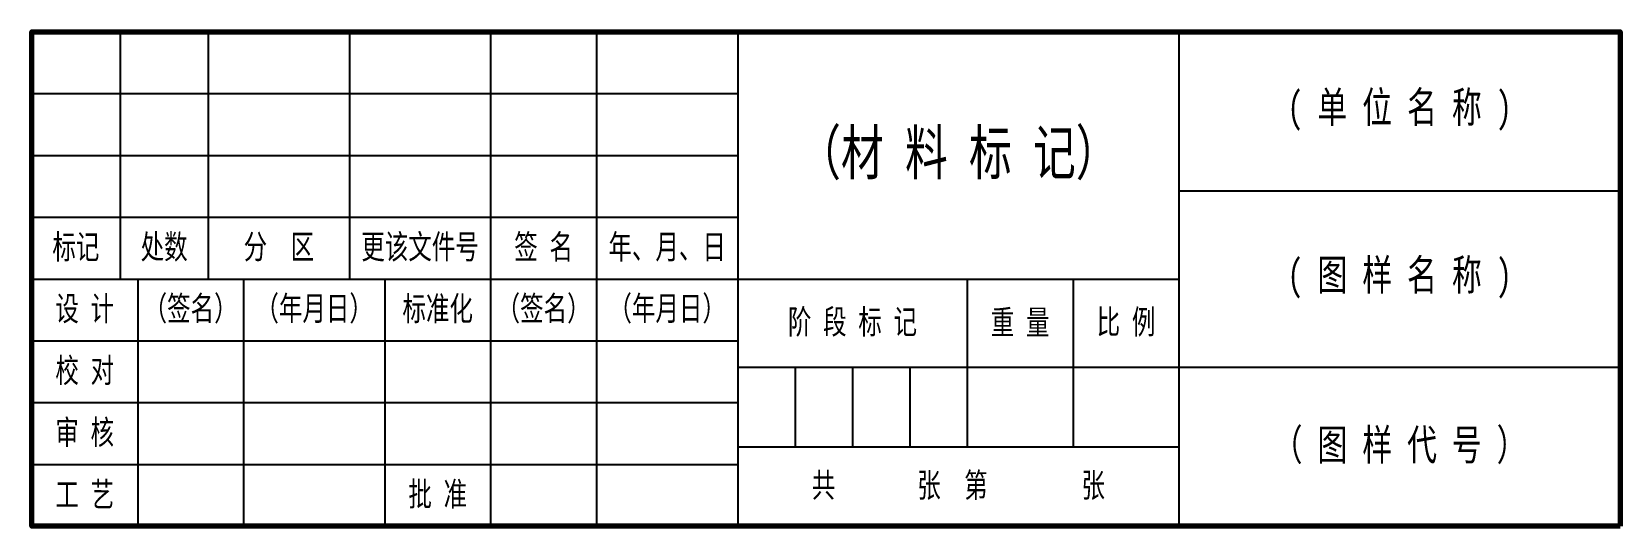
# Model space of a CAD drawing. Header units: millimetres. Extents: x -242 to 4956, y 0 to 6520.
# Drawn here: x 4358 to 4538, y 4976 to 5032 of the extents above; entities that cross this region are included whole.
import ezdxf

# ---------------------------------------------------------------- set-up
doc = ezdxf.new("R2010")
doc.units = ezdxf.units.MM
doc.styles.add('样式 1', font='', dxfattribs={"width": 0.71})
doc.styles.get('样式 1').set_extended_font_data('SimSun')

msp = doc.modelspace()

# ---------------------------------------------------------------- texts
at = {"attachment_point": 5, "style": '样式 1'}
for s, width, insert, char_height in [('( 单 位 名 称 )', 50, (4513, 5023), 3.5), ('（材 料 标 记）', 55.8227, (4463, 5018), 5), ('标记', 10, (4363, 5007.5), 2.75), ('{\\fFangSong_GB2312|b0|i0|c134|p49;处数}', 10, (4373, 5007.5), 2.75), ('更该文件号', 18.9744, (4402, 5007.5), 2.75), ('年、月、日', 16, (4430, 5007.5), 2.75), ('分  区', 16, (4386, 5007.5), 2.75), ('( 图 样 名 称 )', 50, (4513, 5004), 3.5), ('设 计', 12, (4364, 5000.5), 2.75), ('（签名）', 12, (4376, 5000.5), 2.75), ('（年月日）', 16, (4390, 5000.5), 2.75), ('标准化', 12, (4404, 5000.5), 2.75), ('（签名）', 12, (4416, 5000.5), 2.75), ('（年月日）', 16, (4430, 5000.5), 2.75), ('阶 段 标 记', 26, (4451, 4999), 2.75), ('重 量', 12, (4470, 4999), 2.75), ('比 例', 12, (4482, 4999), 2.75), ('校 对', 12, (4364, 4993.5), 2.75), ('审 核', 12, (4364, 4986.5), 2.75), ('（ 图 样 代 号 ）', 50, (4513, 4985), 3.5), ('共       张  第        张', 50, (4463, 4980.5), 2.75), ('工 艺', 12, (4364, 4979.5), 2.75), ('批 准', 12, (4404, 4979.5), 2.75)]:
    msp.add_mtext_dynamic_manual_height_columns(s, width=width, gutter_width=12.5, heights=[0], dxfattribs=dict(at, insert=insert, char_height=char_height))
at = {"insert": (4416, 5007.5), "char_height": 2.75, "attachment_point": 5, "style": '样式 1'}
msp.add_mtext_dynamic_auto_height_columns('签 名', width=12, gutter_width=12.5, height=7, count=1, dxfattribs=at)

# ---------------------------------------------------------------- linework, layer by layer
for p, q in [((4368, 5032), (4368, 5004)), ((4378, 5032), (4378, 5004)), ((4394, 5032), (4394, 5004)), ((4410, 5032), (4410, 4976)), ((4422, 5032), (4422, 4976)), ((4438, 5032), (4438, 4976)), ((4488, 5032), (4488, 4976)), ((4358, 5025), (4438, 5025)), ((4358, 5018), (4438, 5018)), ((4488, 5014), (4538, 5014)), ((4358, 5011), (4438, 5011)), ((4358, 5004), (4488, 5004)), ((4370, 5004), (4370, 4976)), ((4382, 5004), (4382, 4976)), ((4398, 5004), (4398, 4976)), ((4464, 5004), (4464, 4985)), ((4476, 5004), (4476, 4985)), ((4358, 4997), (4438, 4997)), ((4438, 4994), (4538, 4994)), ((4444.5, 4994), (4444.5, 4985)), ((4451, 4994), (4451, 4985)), ((4457.5, 4994), (4457.5, 4985)), ((4358, 4990), (4438, 4990)), ((4438, 4985), (4488, 4985)), ((4358, 4983), (4438, 4983))]:
    msp.add_line(p, q)
at = {"lineweight": 70}
msp.add_lwpolyline([(4538, 4976), (4358, 4976), (4358, 5032), (4538, 5032)], close=True, dxfattribs=at)

msp.set_redraw_order([(e.dxf.handle, doc.entitydb.next_handle()) for e in msp.query("TEXT MTEXT ATTDEF DIMENSION ARC_DIMENSION")])  # texts and dimensions are drawn at this point

doc.saveas('drawing.dxf')
